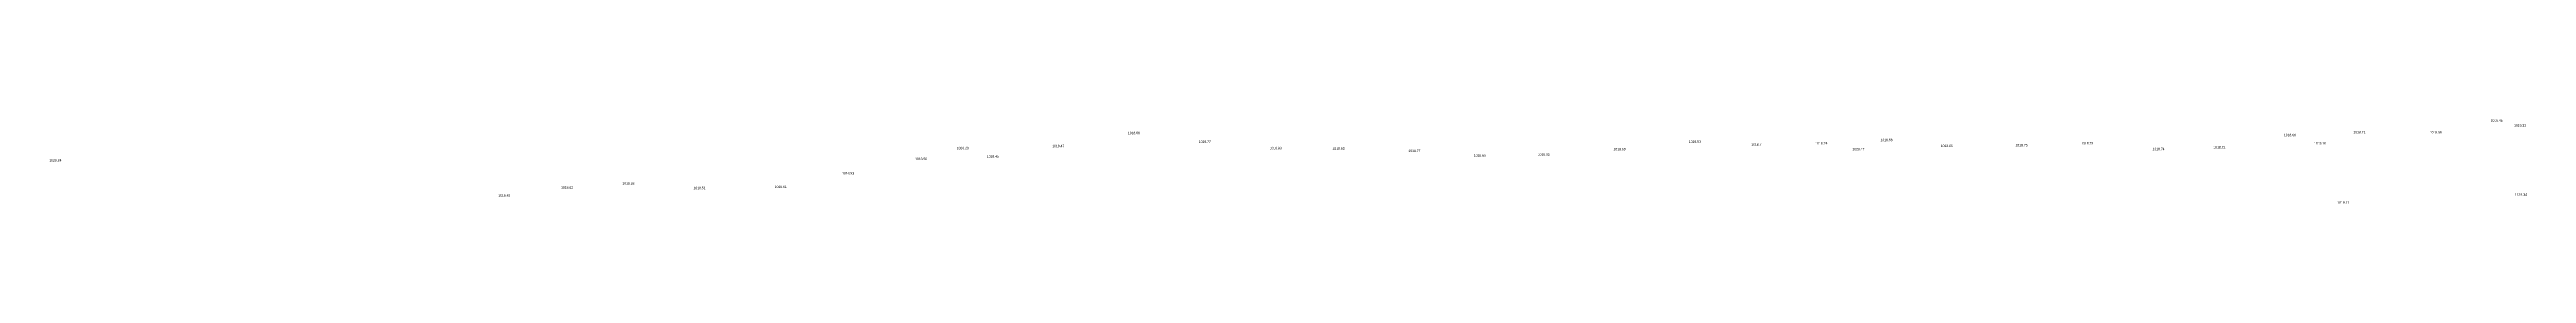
# Model space of a CAD drawing. Header units: inches. Extents: x 628884 to 629912, y 4519174 to 4520145.
# Drawn here: x 629319 to 629524.9, y 4519507.8 to 4519514.8 of the extents above; entities that cross this region are included whole.
import ezdxf

# ---------------------------------------------------------------- set-up
doc = ezdxf.new("R2010")
doc.units = ezdxf.units.IN
doc.header["$MEASUREMENT"] = 0

msp = doc.modelspace()

# ---------------------------------------------------------------- texts
for s, p in [('1018.45', (629521.96, 4519514.57, 1018.45)), ('1019.33', (629523.91, 4519514.15, 1019.33)), ('1020.29', (629394.4, 4519512.28, 1020.29)), ('1018.47', (629402.34, 4519512.45, 1018.47)), ('1018.66', (629408.63, 4519513.53, 1018.66)), ('1018.77', (629414.53, 4519512.81, 1018.77)), ('1018.83', (629420.42, 4519512.28, 1018.83)), ('1018.83', (629425.65, 4519512.24, 1018.83)), ('1018.77', (629431.96, 4519512.05, 1018.77)), ('1018.69', (629449.02, 4519512.19, 1018.69)), ('1018.53', (629455.28, 4519512.81, 1018.53)), ('1018.7', (629460.47, 4519512.58, 1018.7)), ('1018.74', (629465.8, 4519512.68, 1018.74)), ('1020.47', (629468.88, 4519512.19, 1020.47)), ('1018.68', (629471.22, 4519512.95, 1018.68)), ('1018.66', (629476.23, 4519512.46, 1018.66)), ('1018.75', (629482.45, 4519512.52, 1018.75)), ('1018.73', (629487.91, 4519512.68, 1018.73)), ('1018.74', (629493.84, 4519512.2, 1018.74)), ('1018.72', (629498.9, 4519512.34, 1018.72)), ('1018.66', (629504.77, 4519513.36, 1018.66)), ('1019.16', (629507.27, 4519512.68, 1019.16)), ('1018.71', (629510.55, 4519513.6, 1018.71)), ('1018.56', (629516.89, 4519513.59, 1018.56)), ('1020.24', (629318.93, 4519511.26, 1020.24)), ('1018.53', (629384.86, 4519510.19, 1018.53)), ('1018.58', (629390.93, 4519511.38, 1018.58)), ('1018.45', (629396.9, 4519511.59, 1018.45)), ('1018.66', (629437.4, 4519511.67, 1018.66)), ('1018.62', (629442.71, 4519511.75, 1018.62)), ('1018.49', (629356.27, 4519508.35, 1018.49)), ('1018.62', (629361.49, 4519509.01, 1018.62)), ('1018.58', (629366.59, 4519509.35, 1018.58)), ('1018.51', (629372.51, 4519508.97, 1018.51)), ('1018.61', (629379.26, 4519509.07, 1018.61)), ('1019.34', (629523.98, 4519508.42, 1019.34)), ('1019.11', (629509.21, 4519507.76, 1019.11))]:
    msp.add_text(s, height=0.2).set_placement(p)

doc.saveas('drawing.dxf')
